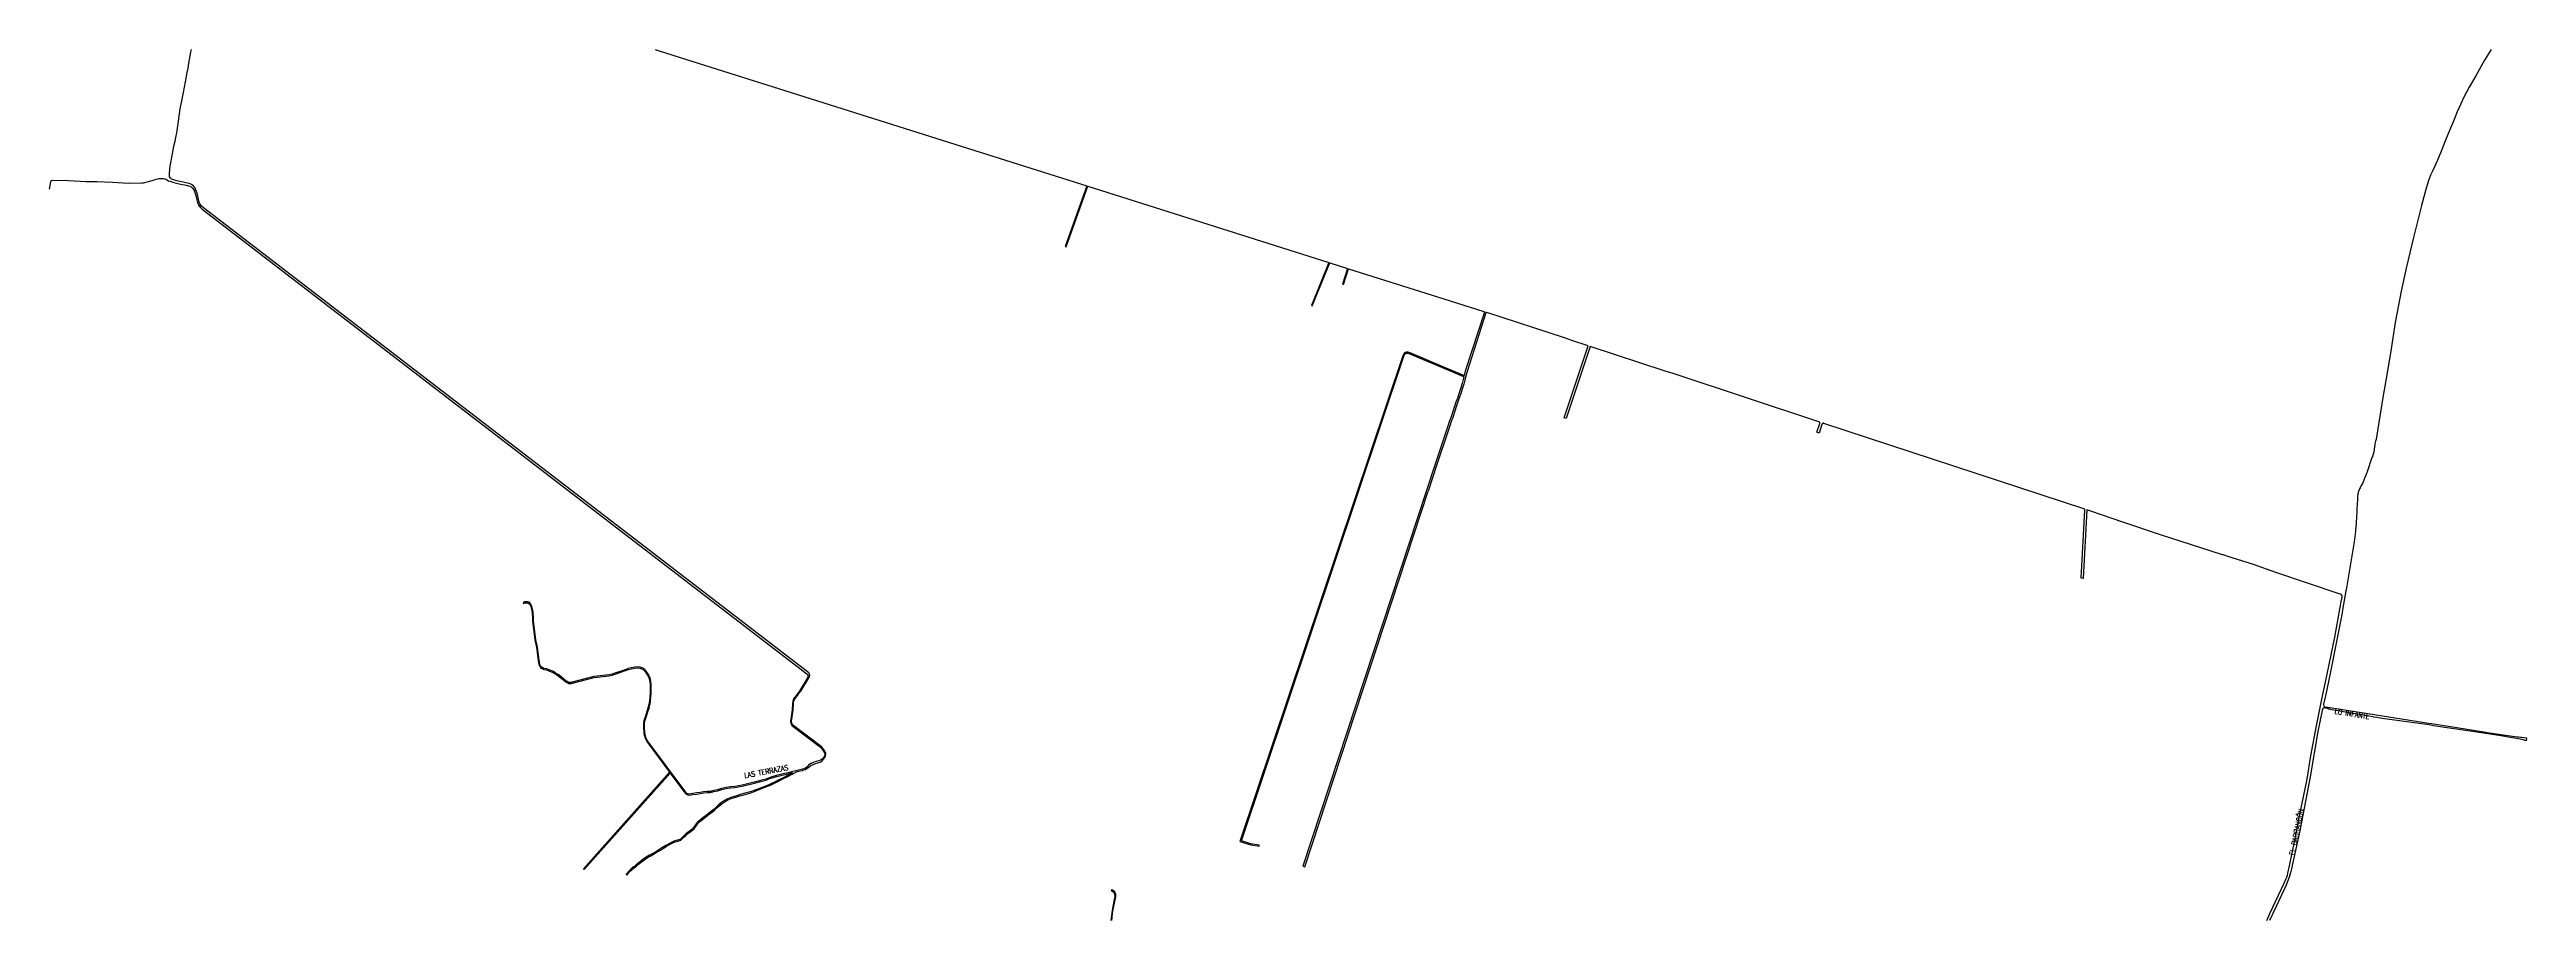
# Model space of a CAD drawing. Extents: x 0 to 349712, y 0 to 6275741.
# Drawn here: x 339333 to 346439, y 6273241 to 6275741 of the extents above; entities that cross this region are included whole.
import ezdxf

# ---------------------------------------------------------------- set-up
doc = ezdxf.new("R2010")
doc.units = 0
doc.header["$LTSCALE"] = 5
doc.layers.add('CALLES-URBANAS', color=6, linetype='Continuous')
doc.layers.add('NOMBRE-CALLE', color=2, linetype='Continuous')
doc.styles.add('ROMANS', font='romans.shx', dxfattribs={"height": 1})

msp = doc.modelspace()

# ---------------------------------------------------------------- linework, layer by layer
at = {"layer": 'CALLES-URBANAS'}
for points, elevation in [([(341464.4, 6273664.8), (341448, 6273656), (341439.2, 6273651.5), (341422.9, 6273643.1), (341414.7, 6273639.1), (341400, 6273632.1), (341394, 6273629.6), (341365, 6273618.1), (341355.9, 6273614.6), (341346.3, 6273611.1), (341327.9, 6273605.7), (341312, 6273601.2), (341303.5, 6273598.7), (341287.5, 6273593.6), (341287.4, 6273593.6), (341277.9, 6273589.6), (341277.8, 6273589.5), (341269.6, 6273585), (341269.5, 6273585), (341260.7, 6273579.1), (341260.6, 6273579), (341252.3, 6273572.4), (341252.3, 6273572.3), (341245.6, 6273566.3), (341239.2, 6273560.3), (341232, 6273554.4), (341223.7, 6273547.9), (341215.2, 6273541.4), (341207.7, 6273535.9), (341207.6, 6273535.9), (341196.5, 6273526.9), (341196.4, 6273526.8), (341192, 6273522.8), (341191.9, 6273522.7), (341188.2, 6273518.2), (341188.1, 6273518), (341184.5, 6273512.6), (341180.5, 6273507.2), (341176.4, 6273503), (341171.9, 6273499.3), (341167.8, 6273496.2), (341167.7, 6273496), (341167.6, 6273496), (341167.4, 6273495.9), (341161.2, 6273491.4), (341158.7, 6273489.5), (341158.6, 6273489.4), (341156.2, 6273487.3), (341156.1, 6273487.3), (341150.6, 6273481.8), (341145.9, 6273476.8), (341144.1, 6273474.9), (341143.4, 6273474.3), (341142.5, 6273473.8), (341140.6, 6273473.1), (341134.4, 6273471.7), (341134.2, 6273471.6), (341127.1, 6273469.1), (341127, 6273469.1), (341119.9, 6273466.1), (341113.4, 6273463.1), (341113.3, 6273463), (341100.6, 6273455.5), (341089.5, 6273449), (341083.9, 6273445.5), (341071.9, 6273438), (341059.6, 6273430.9), (341054.1, 6273427.8), (341048.9, 6273425), (341048.8, 6273425), (341044, 6273422), (341043.9, 6273421.9), (341039.2, 6273418.4), (341020.8, 6273404.3), (341020.7, 6273404.3), (341014.9, 6273399.4), (341011.7, 6273396.9), (341008.2, 6273394.4), (341008.1, 6273394.4), (341004.4, 6273391.4), (341004.4, 6273391.3), (341000.9, 6273388.3), (341000.9, 6273388.3), (340997.8, 6273385.3), (340997.8, 6273385.3), (340994.8, 6273382.1), (340994.8, 6273382.1), (340989.7, 6273376.2), (340986.9, 6273373.2), (340989, 6273371.1), (340991.9, 6273374.2), (340992, 6273374.2), (340997, 6273380.1), (341000, 6273383.2), (341002.9, 6273386.1), (341006.3, 6273389.1), (341010, 6273392), (341013.5, 6273394.5), (341013.5, 6273394.5), (341016.7, 6273397), (341016.8, 6273397.1), (341022.6, 6273402), (341041, 6273416), (341045.6, 6273419.5), (341050.4, 6273422.4), (341055.5, 6273425.2), (341061.1, 6273428.3), (341073.5, 6273435.4), (341073.5, 6273435.4), (341085.5, 6273442.9), (341091, 6273446.4), (341102.2, 6273452.9), (341114.8, 6273460.4), (341121.1, 6273463.3), (341128.1, 6273466.3), (341135.2, 6273468.8), (341141.3, 6273470.2), (341141.5, 6273470.2), (341143.7, 6273471), (341144, 6273471.2), (341145.1, 6273471.8), (341145.3, 6273472), (341146.1, 6273472.7), (341146.2, 6273472.8), (341148, 6273474.7), (341152.8, 6273479.7), (341158.2, 6273485.1), (341160.5, 6273487.1), (341163, 6273489), (341169.3, 6273493.5), (341169.5, 6273493.7), (341169.5, 6273493.7), (341169.7, 6273493.9), (341173.8, 6273496.9), (341173.8, 6273497), (341178.4, 6273500.8), (341178.5, 6273500.9), (341182.7, 6273505.2), (341182.8, 6273505.3), (341186.9, 6273510.8), (341187, 6273510.9), (341190.5, 6273516.3), (341194.1, 6273520.7), (341198.4, 6273524.6), (341209.5, 6273533.5), (341217, 6273539), (341225.6, 6273545.5), (341233.9, 6273552), (341241.1, 6273558.1), (341241.2, 6273558.1), (341247.6, 6273564.1), (341254.2, 6273570.1), (341262.5, 6273576.6), (341271.1, 6273582.4), (341279.2, 6273586.9), (341288.5, 6273590.8), (341304.4, 6273595.8), (341312.9, 6273598.3), (341328.7, 6273602.8), (341347.2, 6273608.3), (341347.3, 6273608.3), (341357, 6273611.8), (341366.1, 6273615.3), (341395.1, 6273626.8), (341401.2, 6273629.3), (341401.3, 6273629.4), (341416, 6273636.4), (341424.3, 6273640.4), (341440.6, 6273648.9), (341449.4, 6273653.4), (341477.4, 6273668.3), (341478.8, 6273668.8), (341485.8, 6273670.2), (341493.6, 6273671.7), (341493.8, 6273671.8), (341500.8, 6273674.3), (341501.1, 6273674.4), (341506.8, 6273677.9), (341507.1, 6273678.2), (341509.1, 6273680.3), (341509.8, 6273679.6), (341516.7, 6273685.9), (341529.9, 6273691.3), (341543.5, 6273695.3), (341543.9, 6273695.4), (341549.4, 6273698.9), (341549.6, 6273699.1), (341549.8, 6273699.3), (341549.8, 6273699.3), (341558.8, 6273711.3), (341558.9, 6273711.5), (341559, 6273711.7), (341559.1, 6273712), (341559.1, 6273712.1), (341559.8, 6273719.6), (341559.8, 6273719.7), (341559.8, 6273720), (341559.7, 6273720.2), (341557.3, 6273726.7), (341557.1, 6273727.1), (341547.1, 6273740.1), (341546.8, 6273740.4), (341464.7, 6273802.7), (341462, 6273807.2), (341461.3, 6273812.7), (341462, 6273819), (341463.2, 6273824.9), (341463.3, 6273825), (341466.3, 6273844.5), (341466.3, 6273844.7), (341467, 6273864.1), (341467.9, 6273869.9), (341469.6, 6273875), (341480.6, 6273889.3), (341487.6, 6273898.8), (341487.7, 6273898.9), (341510, 6273935.4), (341510.1, 6273935.6), (341511.5, 6273938.8), (341511.6, 6273938.9), (341512, 6273939), (341512.4, 6273939.3), (341512.7, 6273939.6), (341512.9, 6273940), (341513.1, 6273940.4), (341513.2, 6273940.6), (341513.7, 6273942.6), (341513.8, 6273942.8), (341513.8, 6273943.2), (341513.8, 6273943.6), (341513.2, 6273947.1), (341513.2, 6273947.1), (341513.1, 6273947.6), (341512.9, 6273948), (341512.9, 6273948.1), (341510.8, 6273951.3), (339774.1, 6275286.6), (339768.7, 6275291.4), (339764.6, 6275297), (339761.9, 6275303), (339756.5, 6275328.6), (339749.8, 6275344.8), (339743.8, 6275351.7), (339736.5, 6275355.3), (339716.4, 6275359.5), (339701.6, 6275363), (339693.8, 6275365.1), (339689, 6275366.5), (339685.8, 6275368), (339682.1, 6275369.6), (339680.4, 6275371), (339678.8, 6275372.6), (339677.4, 6275375.3), (339676.9, 6275377.6), (339676.8, 6275380.3), (339676.8, 6275383.4), (339676.9, 6275385.4), (339678.9, 6275406.9), (339680.7, 6275415.5), (339681.8, 6275420.2), (339683.7, 6275431.6), (339686.7, 6275447.2), (339689.9, 6275463.6), (339692.8, 6275477.3), (339695.3, 6275488.1), (339698, 6275501.3), (339699.7, 6275514.6), (339702.6, 6275534.7), (339707.8, 6275570.9), (339713.4, 6275598.3), (339716.8, 6275617.7), (339723.3, 6275647.5), (339727.9, 6275674.9), (339730.2, 6275687.6), (339732.7, 6275701.1), (339738.6, 6275733.1), (339739.9, 6275740.7)], 25857), ([(341070.7, 6275740.7), (341084.4, 6275736.4), (342308.5, 6275349.1), (342246.2, 6275175.2), (342249, 6275174.2), (342311.4, 6275348.2), (343003.2, 6275129.3), (342952.8, 6275005.8), (342955.5, 6275004.6), (343006.1, 6275128.4), (343056.5, 6275112.3), (343042.2, 6275066.7), (343045.1, 6275065.8), (343059.4, 6275111.4), (343332.9, 6275024.9), (343447.9, 6274988.6), (343447.9, 6274988.6), (343448.2, 6274988.5), (343448.4, 6274988.3), (343448.6, 6274988.1), (343448.8, 6274987.8), (343448.9, 6274987.6), (343449, 6274987.3), (343449, 6274987), (343449, 6274986.7), (343449, 6274986.5), (343394.4, 6274817.5), (343391.3, 6274804.8), (343391.3, 6274804.7), (343390.3, 6274805.1), (343332.9, 6274829.3), (343235.9, 6274870.1), (343235.7, 6274870.2), (343230.3, 6274871.7), (343230, 6274871.7), (343225.1, 6274872.2), (343225, 6274872.2), (343224.7, 6274872.2), (343224.5, 6274872.1), (343224.3, 6274872.1), (343220.4, 6274870.1), (343220.3, 6274870), (343220.1, 6274869.9), (343219.9, 6274869.7), (343219.8, 6274869.6), (343217.1, 6274865.6), (343216.9, 6274865.3), (343215.3, 6274861.3), (343215.3, 6274861.2), (342747.7, 6273467.9), (342779.3, 6273458), (342802.8, 6273453.6), (342803, 6273455.1), (342803.3, 6273456.6), (342779.6, 6273461), (342752.4, 6273469.6), (343218.1, 6274860.2), (343219.7, 6274864), (343222.1, 6274867.6), (343225.3, 6274869.2), (343229.6, 6274868.7), (343234.8, 6274867.3), (343332.9, 6274826), (343389.4, 6274802.3), (343390.5, 6274801.8), (343388.4, 6274793.5), (343385.1, 6274781.7), (343381.4, 6274769.9), (343377.5, 6274758), (343377.5, 6274758), (343375.5, 6274752), (343371.6, 6274740), (343367.7, 6274728.2), (343363.7, 6274716.4), (343363.7, 6274716.3), (343359.7, 6274704.3), (343353.6, 6274686.5), (343349.5, 6274674.5), (343345.5, 6274662.6), (343345.5, 6274662.6), (343339.6, 6274645), (343307.5, 6274550.3), (343282.7, 6274475)], 25853), ([(346337.1, 6275740.7), (346318.6, 6275710.2), (346293.1, 6275664.7), (346274.4, 6275632.7), (346258.6, 6275603.7), (346250.1, 6275584.7), (346240, 6275561.7), (346228.9, 6275534.7), (346217.8, 6275508.2), (346206.8, 6275480.2), (346192.7, 6275445.7), (346183.1, 6275423.2), (346170.2, 6275393.7), (346163.5, 6275380.2), (346157.9, 6275364.7), (346149.9, 6275339.2), (346147.3, 6275328.7), (346137.7, 6275293.2), (346114.5, 6275201.2), (346093.6, 6275113.2), (346079.5, 6275046.7), (346062.3, 6274956.7), (346048.6, 6274868.7), (346034.8, 6274790.7), (346026.7, 6274742.2), (346007.5, 6274622.2), (346007.3, 6274621.2), (346005.9, 6274616.7), (346003.7, 6274609.2), (346003.5, 6274606.7), (346002.1, 6274593.7), (346001.2, 6274585.2), (345995.6, 6274569.7), (345995.3, 6274569.2), (345980.7, 6274525.2), (345979.1, 6274521.7), (345967.8, 6274495.2), (345964.9, 6274489.2), (345961.3, 6274482.2), (345959.8, 6274479.7), (345957.8, 6274475.2), (345956.4, 6274471.7), (345955, 6274465.2), (345953.9, 6274456.7), (345953.5, 6274448.2), (345953.3, 6274436.7), (345952.3, 6274421.7), (345952.2, 6274412.2), (345951.5, 6274400.7), (345951.2, 6274394.2), (345950.5, 6274387.2), (345950.3, 6274382.7), (345950.3, 6274382.2), (345949.8, 6274374.7), (345949.6, 6274372.7), (345948.1, 6274360.2), (345947, 6274348.7), (345946.1, 6274342.7), (345944.6, 6274327.7), (345921, 6274189.7), (345920.7, 6274187.2), (345920.7, 6274186.7), (345910.8, 6274132.7), (345909.6, 6274124.2), (345875.1, 6273949.7), (345861.8, 6273885.7), (345856.6, 6273861.7), (345856.4, 6273858.7), (345857.1, 6273856.7), (345858.7, 6273855.2), (345860.5, 6273854.2), (345869.1, 6273852.7), (346158.9, 6273806.7), (346166.1, 6273806.2), (346214.6, 6273798.2), (346215.4, 6273798.2), (346322, 6273781.2), (346325.6, 6273780.7), (346411.9, 6273768.2), (346415.4, 6273768.2), (346422.7, 6273767.2), (346424.6, 6273766.7), (346431.1, 6273765.7), (346432, 6273765.7), (346438.6, 6273765.2), (346437.4, 6273756.5), (346435, 6273757.4), (346426.4, 6273759.8), (346365.4, 6273770.7), (346309.3, 6273779.6), (346172.1, 6273799.7), (346159.6, 6273802.2), (346025, 6273820.7), (346009.2, 6273823.2), (346000.2, 6273824.7), (345998.9, 6273825.2), (345880, 6273845.7), (345877.1, 6273846.2), (345873.2, 6273847.2), (345871.2, 6273847.7), (345866.5, 6273849.7), (345862.3, 6273850.2), (345859.9, 6273850.7), (345858.2, 6273850.7), (345855.9, 6273850.2), (345854.5, 6273849.2), (345852.6, 6273843.7), (345840.1, 6273783.2), (345818.3, 6273653.2), (345788.6, 6273497.7), (345766.5, 6273398.2), (345764.2, 6273388.7), (345762.4, 6273381.2), (345761.1, 6273374.2), (345759, 6273368.2), (345749.2, 6273342.2), (345719.7, 6273278.7), (345701.5, 6273240.7)], 25889), ([(339332.9, 6275339.8), (339336.3, 6275360.5), (339336.8, 6275362.1), (339337.5, 6275363.4), (339338.1, 6275364.2), (339338.9, 6275364.9), (339340.5, 6275365.5), (339386.5, 6275364.4), (339438.3, 6275361.8), (339468.2, 6275361.9), (339513.1, 6275359.8), (339559.1, 6275357.3), (339597.6, 6275357.9), (339602.5, 6275357.8), (339616.3, 6275361.8), (339633.9, 6275366.8), (339639.2, 6275369), (339642.6, 6275369.9), (339646.5, 6275370.6), (339649.9, 6275370.8), (339651.9, 6275370.7), (339659.5, 6275370.5), (339663.7, 6275369.5), (339666.9, 6275368.1), (339669.4, 6275366.8), (339674.3, 6275364.2), (339677.9, 6275362.6), (339689, 6275359.2), (339705.1, 6275355), (339725.3, 6275350.9), (339735.3, 6275348.5), (339739.6, 6275346.2), (339744.1, 6275341.7), (339747.5, 6275335.7), (339752.6, 6275322), (339757, 6275301.7), (339757.2, 6275301.2), (339760.1, 6275294.7), (339760.4, 6275294.2), (339764.8, 6275288.2), (339765.1, 6275287.8), (339770.8, 6275282.8), (339770.9, 6275282.7), (341505.8, 6273948.8), (341507.5, 6273947.1), (341508.4, 6273945.8), (341508.8, 6273943.4), (341508.4, 6273941.9), (341508.3, 6273941.6), (341508.3, 6273941.2), (341508.3, 6273940.8), (341508.4, 6273940.4), (341508.6, 6273940), (341508.7, 6273939.8), (341507.4, 6273936.9), (341485.1, 6273900.5), (341478.3, 6273891.1), (341467.1, 6273876.6), (341466.9, 6273876.2), (341465, 6273870.7), (341464.9, 6273870.4), (341464.1, 6273864.4), (341464.1, 6273864.3), (341463.3, 6273844.9), (341460.3, 6273825.5), (341459.1, 6273819.5), (341459.1, 6273819.4), (341458.3, 6273812.9), (341458.3, 6273812.5), (341459.1, 6273806.5), (341459.1, 6273806.5), (341459.1, 6273806.2), (341459.3, 6273806), (341462.3, 6273800.9), (341462.5, 6273800.8), (341462.7, 6273800.6), (341462.7, 6273800.5), (341544.9, 6273738.1), (341554.5, 6273725.5), (341556.8, 6273719.5), (341556.1, 6273712.8), (341550.2, 6273704.9), (341544.9, 6273701), (341539.5, 6273698.6), (341532.6, 6273696.7), (341525, 6273694.7), (341524.9, 6273694.6), (341517.4, 6273691.6), (341517.1, 6273691.4), (341510.6, 6273686.4), (341510.4, 6273686.2), (341505.1, 6273680.4), (341499.7, 6273677.1), (341492.9, 6273674.7), (341485.2, 6273673.2), (341478.1, 6273671.7), (341478, 6273671.6), (341470.3, 6273669.2), (341461.4, 6273667.2), (341451.6, 6273664.7), (341441.5, 6273662.7), (341430.2, 6273660.2), (341430.2, 6273660.2), (341418.8, 6273657.2), (341407.8, 6273654.2), (341407.7, 6273654.1), (341397.6, 6273650.6), (341397.5, 6273650.6), (341387.5, 6273646.6), (341376.7, 6273643.2), (341365.4, 6273640.2), (341354.4, 6273637.7), (341342.8, 6273634.7), (341331.1, 6273631.7), (341319.7, 6273629.2), (341309, 6273627.2), (341298.4, 6273625.2), (341286.4, 6273624.2), (341286.3, 6273624.2), (341273.6, 6273622.2), (341273.6, 6273622.2), (341260.9, 6273619.7), (341260.7, 6273619.7), (341248.9, 6273616.2), (341238.3, 6273613.7), (341228.3, 6273611.2), (341218.8, 6273610.7), (341218.7, 6273610.7), (341209.1, 6273609.7), (341209, 6273609.7), (341199.1, 6273608.2), (341189, 6273606.7), (341178.1, 6273605.2), (341168.3, 6273603.7), (341164.6, 6273604.1), (341161.4, 6273605.5), (341155.2, 6273612.7), (341048.7, 6273756.5), (341044.9, 6273763.3), (341042.2, 6273771.6), (341040.9, 6273779.4), (341040.4, 6273784.3), (341040, 6273790.3), (341039.7, 6273798.2), (341040.1, 6273809), (341041.7, 6273816.1), (341046, 6273829.6), (341049.4, 6273839.2), (341049.4, 6273839.3), (341052.6, 6273849.8), (341055.4, 6273860.3), (341055.5, 6273860.5), (341057.2, 6273871), (341057.3, 6273871.1), (341058.2, 6273882.6), (341058.8, 6273893.1), (341059.1, 6273903.7), (341059.1, 6273903.8), (341058.8, 6273912.3), (341058.5, 6273919.3), (341058.1, 6273925.3), (341058.1, 6273925.5), (341057, 6273932), (341057, 6273932.2), (341054.6, 6273939.2), (341054.5, 6273939.4), (341050.8, 6273946.4), (341050.8, 6273946.5), (341047.3, 6273952), (341047.3, 6273952.1), (341044.2, 6273956.6), (341044.1, 6273956.7), (341041.6, 6273959.7), (341041.6, 6273959.8), (341039.1, 6273962.3), (341039, 6273962.4), (341036.6, 6273964.4), (341036.2, 6273964.6), (341032.6, 6273966.1), (341032.4, 6273966.2), (341026.9, 6273967.7), (341026.7, 6273967.7), (341019.7, 6273968.7), (341019.4, 6273968.7), (341011.1, 6273968.2), (341010.9, 6273968.2), (341002, 6273966.2), (341001.9, 6273966.2), (340993.1, 6273963.7), (340993, 6273963.6), (340984.3, 6273960.6), (340954.6, 6273950.2), (340946.6, 6273948.2), (340938, 6273946.2), (340929, 6273944.7), (340920.7, 6273943.7), (340912.5, 6273943.2), (340912.4, 6273943.2), (340903.6, 6273942.2), (340903.5, 6273942.2), (340894.6, 6273940.7), (340894.5, 6273940.7), (340832.2, 6273924.7), (340828.9, 6273923.8), (340826.4, 6273923.7), (340823.6, 6273924.1), (340820.6, 6273925.2), (340817.6, 6273926.7), (340814.4, 6273928.9), (340793.7, 6273945.4), (340793.6, 6273945.5), (340789.7, 6273948), (340783.4, 6273952), (340776.5, 6273956), (340776.4, 6273956.1), (340768.2, 6273959.6), (340768.1, 6273959.6), (340759.6, 6273962.6), (340759.4, 6273962.7), (340751.6, 6273964.2), (340748, 6273965.5), (340744.8, 6273967.4), (340742.5, 6273970.1), (340740.8, 6273973.3), (340738.4, 6273981), (340735, 6274009.4), (340735, 6274009.4), (340733.5, 6274018.9), (340731.8, 6274029.5), (340731.8, 6274029.6), (340727.8, 6274046.5), (340726.7, 6274054.9), (340722.3, 6274092.9), (340721.4, 6274100.8), (340721.1, 6274108.8), (340720, 6274125.3), (340719.9, 6274125.4), (340718.5, 6274134.9), (340718.5, 6274135), (340717.7, 6274139.1), (340717.6, 6274139.2), (340716.5, 6274143.1), (340716.4, 6274143.3), (340714.9, 6274146.6), (340714.8, 6274146.8), (340713, 6274149.6), (340712.8, 6274149.7), (340710.6, 6274152.1), (340710.4, 6274152.3), (340707.4, 6274154.4), (340707.2, 6274154.5), (340707, 6274154.6), (340706.9, 6274154.7), (340703.6, 6274155.5), (340703.4, 6274155.5), (340700.1, 6274155.7), (340699.7, 6274155.7), (340696.7, 6274155.1), (340696.5, 6274155), (340693.8, 6274154.1), (340693.6, 6274154), (340691.7, 6274153.1), (340693, 6274150.4), (340694.8, 6274151.3), (340697.3, 6274152.2), (340700.1, 6274152.7), (340703, 6274152.5), (340705.9, 6274151.8), (340708.5, 6274149.9), (340710.5, 6274147.8), (340712.3, 6274145.2), (340713.7, 6274142.2), (340714.7, 6274138.4), (340715.5, 6274134.5), (340717, 6274125.1), (340718.1, 6274108.6), (340718.4, 6274100.7), (340718.4, 6274100.5), (340719.3, 6274092.5), (340723.7, 6274054.5), (340724.8, 6274046), (340724.9, 6274045.9), (340728.9, 6274028.9), (340730.5, 6274018.5), (340732, 6274009), (340735.4, 6273980.5), (340735.5, 6273980.3), (340737.9, 6273972.3), (340738.1, 6273972), (340740, 6273968.5), (340740.1, 6273968.3), (340742.7, 6273965.2), (340743.1, 6273964.9), (340746.6, 6273962.8), (340746.9, 6273962.7), (340750.6, 6273961.3), (340750.9, 6273961.2), (340758.7, 6273959.8), (340767.1, 6273956.8), (340775.1, 6273953.4), (340781.8, 6273949.4), (340788.1, 6273945.4), (340791.9, 6273943), (340812.6, 6273926.5), (340812.7, 6273926.5), (340816, 6273924.2), (340816.2, 6273924.1), (340819.3, 6273922.5), (340819.5, 6273922.4), (340822.7, 6273921.2), (340823, 6273921.1), (340826.1, 6273920.7), (340826.4, 6273920.7), (340829.2, 6273920.8), (340829.5, 6273920.9), (340833, 6273921.8), (340895.1, 6273937.7), (340903.9, 6273939.2), (340912.7, 6273940.2), (340921, 6273940.7), (340921, 6273940.7), (340929.4, 6273941.7), (340929.4, 6273941.7), (340938.5, 6273943.2), (340938.6, 6273943.3), (340947.3, 6273945.3), (340955.4, 6273947.3), (340955.5, 6273947.3), (340985.3, 6273957.8), (340993.9, 6273960.8), (341002.7, 6273963.3), (341011.4, 6273965.2), (341019.5, 6273965.7), (341026.2, 6273964.7), (341031.5, 6273963.3), (341034.9, 6273961.9), (341037, 6273960.1), (341039.4, 6273957.7), (341041.8, 6273954.8), (341044.8, 6273950.4), (341048.2, 6273945), (341051.8, 6273938.1), (341054.1, 6273931.4), (341055.1, 6273925), (341055.5, 6273919.1), (341055.8, 6273912.2), (341056.1, 6273903.7), (341055.8, 6273893.3), (341055.2, 6273882.8), (341054.3, 6273871.4), (341052.5, 6273861), (341049.7, 6273850.6), (341046.6, 6273840.2), (341043.1, 6273830.6), (341043.1, 6273830.5), (341038.8, 6273816.9), (341038.8, 6273816.8), (341037.2, 6273809.5), (341037.1, 6273809.3), (341036.7, 6273798.3), (341036.7, 6273798.2), (341037, 6273790.2), (341037.4, 6273784.1), (341037.4, 6273784), (341037.9, 6273779), (341037.9, 6273779), (341039.2, 6273771), (341039.3, 6273770.7), (341042.1, 6273762.2), (341042.2, 6273762), (341046.2, 6273755), (341046.3, 6273754.8), (341111.7, 6273666.4), (340864.7, 6273388.8), (340867, 6273386.8), (341113.5, 6273663.9), (341152.8, 6273610.8), (341152.9, 6273610.7), (341159.4, 6273603.2), (341159.6, 6273603.1), (341159.8, 6273602.9), (341159.9, 6273602.8), (341163.7, 6273601.2), (341164.1, 6273601.1), (341168.2, 6273600.7), (341168.6, 6273600.7), (341178.5, 6273602.2), (341189.4, 6273603.7), (341199.6, 6273605.2), (341209.5, 6273606.7), (341219, 6273607.7), (341228.6, 6273608.2), (341228.9, 6273608.3), (341239, 6273610.8), (341249.6, 6273613.3), (341249.7, 6273613.3), (341261.5, 6273616.8), (341274.1, 6273619.2), (341286.7, 6273621.2), (341298.7, 6273622.2), (341298.8, 6273622.2), (341309.6, 6273624.2), (341320.3, 6273626.2), (341331.7, 6273628.7), (341343.6, 6273631.8), (341355.1, 6273634.8), (341366, 6273637.3), (341366.1, 6273637.3), (341377.5, 6273640.3), (341377.5, 6273640.3), (341388.4, 6273643.8), (341388.5, 6273643.8), (341398.6, 6273647.8), (341408.6, 6273651.3), (341419.5, 6273654.3), (341430.9, 6273657.3), (341442, 6273659.7), (341452.2, 6273661.7), (341452.3, 6273661.8), (341462, 6273664.3), (341464.4, 6273664.8)], 25856), ([(345693.7, 6273240.7), (345702.7, 6273260.7), (345743.5, 6273347.7), (345748.3, 6273359.2), (345751.1, 6273364.7), (345752.9, 6273370.7), (345754.2, 6273376.7), (345759.2, 6273397.7), (345772.2, 6273461.7), (345789.8, 6273549.7), (345809.1, 6273646.2), (345820, 6273713.2), (345836.3, 6273799.2), (345851.8, 6273876.2), (345862.2, 6273925.2), (345888.5, 6274054.2), (345907.6, 6274160.7), (345908.7, 6274163.2), (345909.4, 6274166.2), (345909.5, 6274168.7), (345909.6, 6274170.7), (345909.5, 6274172.2), (345909.1, 6274173.2), (345908.4, 6274174.7), (345907.6, 6274175.7), (345905.3, 6274177.2), (345901.5, 6274178.2), (345719.3, 6274239.7), (345655.2, 6274262.7), (345579.1, 6274286.7), (345574.6, 6274288.2), (345569.4, 6274290.2), (345566.3, 6274290.7), (345386.1, 6274348.7), (345281.1, 6274383.7), (345189.1, 6274415.3), (345177.6, 6274419.2), (345166.9, 6274222.6), (345160.9, 6274222.9), (345171.5, 6274418.2), (345171.6, 6274421.1), (344423.2, 6274667.7), (344422.6, 6274667.9), (344421.8, 6274667.9), (344421, 6274667.9), (344420.3, 6274667.7), (344419.6, 6274667.3), (344418.9, 6274666.9), (344418.4, 6274666.3), (344417.9, 6274665.7), (344417.6, 6274665), (344417.5, 6274664.8), (344409.2, 6274639.7), (344402.6, 6274641.9), (344411.1, 6274667.6), (344411.2, 6274668.1), (344411.3, 6274668.8), (344411.2, 6274669.5), (344411, 6274670.1), (344410.7, 6274670.8), (344410.4, 6274671.3), (344409.9, 6274671.8), (344409.3, 6274672.2), (344408.7, 6274672.5), (344408.6, 6274672.5), (343990.3, 6274810.3), (343968.1, 6274817.3), (343752.4, 6274888.4), (343683.4, 6274681.3), (343677.7, 6274683.2), (343746.7, 6274890.3), (343700.4, 6274905.8), (343678.6, 6274912.8), (343456, 6274986), (343455.7, 6274986.1), (343455.4, 6274986.1), (343455.1, 6274986.1), (343454.8, 6274986), (343454.5, 6274985.8), (343454.3, 6274985.7), (343454, 6274985.4), (343453.8, 6274985.2), (343453.7, 6274984.9), (343453.7, 6274984.8), (343399.3, 6274816.5), (343396.1, 6274803.6), (343396.1, 6274803.5), (343393.3, 6274792.2), (343393.3, 6274792.2), (343393.2, 6274792.1), (343389.9, 6274780.3), (343389.9, 6274780.2), (343386.2, 6274768.4), (343386.1, 6274768.3), (343382.2, 6274756.4), (343380.3, 6274750.4), (343376.3, 6274738.4), (343376.3, 6274738.4), (343372.4, 6274726.6), (343372.4, 6274726.6), (343368.4, 6274714.8), (343364.4, 6274702.7), (343364.4, 6274702.7), (343358.3, 6274684.9), (343354.3, 6274672.9), (343350.2, 6274661), (343344.3, 6274643.4), (343344.3, 6274643.4), (343312.4, 6274549.1), (343287.6, 6274473.3)], 25854), ([(343282.7, 6274475), (342928.5, 6273396.5)], 25853), ([(342934.2, 6273394.4), (343287.6, 6274473.3)], 25854), ([(342928.5, 6273396.5), (342934.2, 6273394.4)], 25855), ([(342380.1, 6273240.7), (342381.3, 6273248.7), (342382.6, 6273262.2), (342384, 6273272.2), (342392, 6273308.7), (342391.4, 6273315.2), (342390.2, 6273320.2), (342388.7, 6273322.7), (342385.6, 6273326.2), (342382.7, 6273328.2), (342380.4, 6273329.2), (342378.9, 6273326.7), (342385.8, 6273321.7), (342388.2, 6273316.7), (342388.5, 6273309.7), (342386.6, 6273300.7), (342381.5, 6273269.7), (342377.7, 6273240.7)], 25858)]:
    msp.add_lwpolyline(points, dxfattribs=dict(at, elevation=elevation))

# ---------------------------------------------------------------- texts
at = {"layer": 'NOMBRE-CALLE', "style": 'ROMANS', "width": 0.8}
for s, rotation, p in [('LO INFANTE', 350.9801, (345887.2, 6273834)), ('LAS TERRAZAS', 10.62676, (341327.6, 6273649.2)), ('EL BARRANCÓN', 78.48268, (345772.8, 6273426.6))]:
    msp.add_text(s, height=15, rotation=rotation, dxfattribs=at).set_placement(p)

doc.saveas('drawing.dxf')
